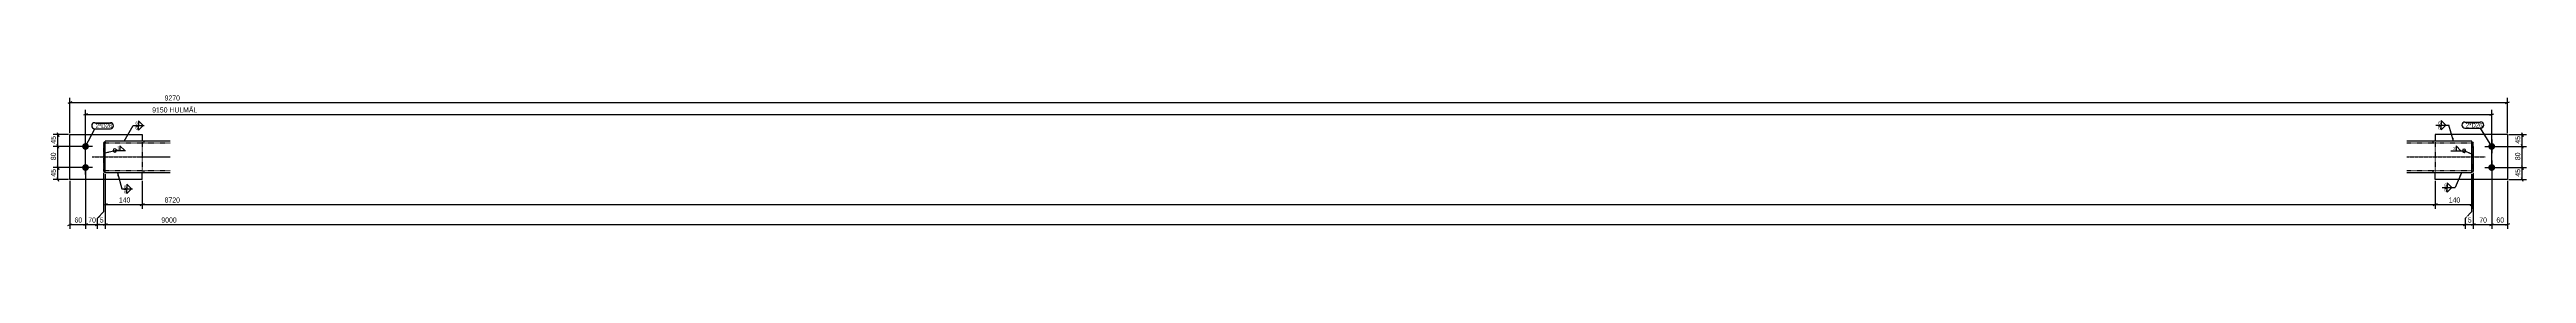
# Model space of a CAD drawing. Header units: millimetres. Extents: x 172 to 25210, y 12 to 522.
# Drawn here: x 15791 to 25210, y 12 to 522 of the extents above; entities that cross this region are included whole.
import ezdxf

# ---------------------------------------------------------------- set-up
doc = ezdxf.new("R2010")
doc.units = ezdxf.units.MM
doc.linetypes.add('DXK_LINE_DOT2', pattern=[3.9198, 1.9599, -1.9599])
doc.linetypes.add('DXK_LINE_DOT3', pattern=[5.9187, 2.979, -0.9799, 0.9799, -0.9799])
for name, color, linetype in [('MÅLSÆTNING', 7, 'Continuous'), ('STÅL', 7, 'Continuous'), ('TEKST', 7, 'Continuous')]:
    doc.layers.add(name, color=color, linetype=linetype)
doc.styles.add('Arial Narrow', font='ARIALN.TTF', dxfattribs={"height": 0.2})

msp = doc.modelspace()

# ---------------------------------------------------------------- hatches: boundary and pattern name
at = {"layer": 'STÅL', "linetype": 'Continuous'}
for points in [[(15927.5, 311.4, -1), (15927.5, 337.4, -1)], [(25077.5, 337.4, -1), (25077.5, 311.4, -1)], [(15927.5, 231.4, -1), (15927.5, 257.4, -1)], [(25077.5, 257.4, -1), (25077.5, 231.4, -1)]]:
    msp.add_hatch(color=96, dxfattribs=at).paths.add_polyline_path(points)
at = {"layer": 'TEKST', "linetype": 'Continuous'}
for points in [[(24992.4, 302.9), (25002.5, 295), (24989.8, 297.2)], [(24992.4, 302.9), (25002.5, 295), (24989.8, 297.2)], [(24954.5, 214.1), (24962.2, 224.4), (24960.2, 211.7)]]:
    msp.add_hatch(color=3, dxfattribs=at).paths.add_polyline_path(points)

# ---------------------------------------------------------------- linework, layer by layer
at = {"layer": 'MÅLSÆTNING', "color": 7, "linetype": 'Continuous'}
for p, q in [((15875, 493.7), (15860, 487.7)), ((15867.5, 374.4), (15867.5, 508.5)), ((25130, 487.7), (25145, 493.7)), ((15819.3, 376.9), (15825.3, 361.9)), ((15935, 448.4), (15920, 442.4)), ((15927.5, 249.4), (15927.5, 463.1)), ((15927.5, 445.4), (25077.5, 445.4)), ((25070, 442.4), (25085, 448.4)), ((25077.5, 249.4), (25077.5, 463.1)), ((25190.7, 376.9), (25196.7, 361.9)), ((15862.5, 369.4), (15804.6, 369.4)), ((15922.5, 324.4), (15804.6, 324.4)), ((15825.3, 316.9), (15819.3, 331.9)), ((15822.3, 324.4), (15822.3, 369.4)), ((25082.5, 324.4), (25209.7, 324.4)), ((25142.5, 369.4), (25209.7, 369.4)), ((25196.7, 316.9), (25190.7, 331.9)), ((25193.7, 324.4), (25193.7, 369.4)), ((15922.5, 244.4), (15804.6, 244.4)), ((15862.5, 199.4), (15804.6, 199.4)), ((15819.3, 251.9), (15825.3, 236.9)), ((15825.3, 191.9), (15819.3, 206.9)), ((15867.5, 194.4), (15867.5, 12)), ((15927.5, 239.4), (15927.5, 12)), ((15997.5, 78), (15997.5, 224.4)), ((16002.5, 219.4), (16002.5, 12)), ((16002.5, 219.4), (16002.5, 12)), ((16142.5, 194.4), (16142.5, 87.9)), ((16142.5, 194.4), (16142.5, 87.9)), ((24862.5, 194.4), (24862.5, 87.9)), ((24862.5, 194.4), (24862.5, 87.9)), ((25002.5, 78), (25002.5, 219.4)), ((25007.5, 224.4), (25007.5, 12)), ((25077.5, 239.4), (25077.5, 12)), ((25082.5, 244.4), (25209.7, 244.4)), ((25137.5, 194.4), (25137.5, 12)), ((25142.5, 199.4), (25209.7, 199.4)), ((25190.7, 251.9), (25196.7, 236.9)), ((25196.7, 191.9), (25190.7, 206.9)), ((16150, 106.9), (16135, 100.9)), ((16135, 100.9), (16150, 106.9)), ((24870, 106.9), (24855, 100.9)), ((15860, 25), (15875, 31)), ((15965, 25), (15980, 31)), ((15972.5, 53), (15997.5, 78)), ((15972.5, 12), (15972.5, 53)), ((15972.5, 28), (16002.5, 28)), ((16010, 31), (15995, 25)), ((16010, 31), (15995, 25)), ((16002.5, 28), (24977.5, 28)), ((24970, 25), (24985, 31)), ((24977.5, 53), (25002.5, 78)), ((24977.5, 12), (24977.5, 53)), ((24977.5, 12), (24977.5, 53)), ((25015, 31), (25000, 25)), ((25070, 25), (25085, 31)), ((25077.5, 28), (25137.5, 28)), ((25145, 31), (25130, 25))]:
    msp.add_line(p, q, dxfattribs=at)
at = {"layer": 'STÅL', "color": 2, "linetype": 'Continuous'}
for p, q in [((15867.5, 199.4), (15867.5, 369.4)), ((15867.5, 369.4), (16142.5, 369.4)), ((16002.5, 339.4), (15997.5, 339.4)), ((15997.5, 339.4), (15997.5, 238.7)), ((16249.9, 344.4), (16002.5, 344.4)), ((16002.5, 324.4), (16002.5, 344.4)), ((16002.5, 244.4), (16002.5, 324.4)), ((16142.5, 369.4), (16142.5, 344.4)), ((25002.5, 344.4), (24754.5, 344.4)), ((24862.5, 369.4), (24862.5, 344.4)), ((25137.5, 369.4), (24862.5, 369.4)), ((25002.5, 224.4), (25002.5, 344.4)), ((25007.5, 339.4), (25002.5, 339.4)), ((25007.5, 324.4), (25007.5, 339.4)), ((25007.5, 324.4), (25007.5, 229.4)), ((25137.5, 369.4), (25137.5, 199.4)), ((16142.5, 199.4), (15867.5, 199.4)), ((15997.5, 229.4), (15997.5, 238.7)), ((15997.5, 229.4), (16002.5, 229.4)), ((16002.5, 224.4), (16002.5, 244.4)), ((16249.9, 224.4), (16002.5, 224.4)), ((16142.5, 199.4), (16142.5, 224.4)), ((25002.5, 224.4), (24754.5, 224.4)), ((24862.5, 199.4), (24862.5, 224.4)), ((25137.5, 199.4), (24862.5, 199.4)), ((25007.5, 229.4), (25002.5, 229.4))]:
    msp.add_line(p, q, dxfattribs=at)
at = {"layer": 'STÅL', "color": 96, "linetype": 'Continuous'}
for p, q in [((15953.5, 324.4), (15901.5, 324.4)), ((15927.5, 298.4), (15927.5, 350.4)), ((25051.5, 324.4), (25103.5, 324.4)), ((25077.5, 350.4), (25077.5, 298.4)), ((15953.5, 244.4), (15901.5, 244.4)), ((15927.5, 218.4), (15927.5, 270.4)), ((25051.5, 244.4), (25103.5, 244.4)), ((25077.5, 270.4), (25077.5, 218.4))]:
    msp.add_line(p, q, dxfattribs=at)
at = {"layer": 'STÅL', "color": 7, "linetype": 'DXK_LINE_DOT3'}
for p, q in [((15952.5, 284.4), (16249.9, 284.4)), ((24754.5, 284.4), (25052.5, 284.4))]:
    msp.add_line(p, q, dxfattribs=at)
at = {"layer": 'STÅL', "color": 7, "linetype": 'DXK_LINE_DOT2'}
for p, q in [((16002.5, 339.4), (15997.5, 339.4)), ((15997.5, 238.7), (15997.5, 339.4)), ((16002.5, 344.4), (16002.5, 339.4)), ((16002.5, 229.4), (16002.5, 339.4)), ((16249.9, 336.4), (16002.5, 336.4)), ((16142.5, 344.4), (16142.5, 224.4)), ((16150.5, 336.4), (16150.5, 344.4)), ((25002.5, 336.4), (24754.5, 336.4)), ((24854.5, 336.4), (24854.5, 344.4)), ((24862.5, 344.4), (24862.5, 224.4)), ((25002.5, 339.4), (25002.5, 229.4)), ((25002.5, 339.4), (25007.5, 339.4)), ((25007.5, 339.4), (25007.5, 338.3)), ((25007.5, 324.4), (25007.5, 338.3)), ((25007.5, 324.4), (25007.5, 229.4)), ((15997.5, 238.7), (15997.5, 229.4)), ((16002.5, 229.4), (15997.5, 229.4)), ((16249.9, 232.4), (16002.5, 232.4)), ((16150.5, 224.4), (16150.5, 232.4)), ((25002.5, 232.4), (24754.5, 232.4)), ((24854.5, 224.4), (24854.5, 232.4)), ((25002.5, 229.4), (25007.5, 229.4))]:
    msp.add_line(p, q, dxfattribs=at)

# ---------------------------------------------------------------- next in the draw order: wipeouts: each hides what was drawn before it
at = {"color": 0}
for points, layer in [([(24828.2, 449.1), (24828.2, 477.1), (16176.9, 477.1), (16176.9, 449.1)], 'MÅLSÆTNING'), ([(15818.6, 363.1), (15790.6, 363.1), (15790.6, 330.7), (15818.6, 330.7)], 'MÅLSÆTNING'), ([(25189.9, 363.1), (25161.9, 363.1), (25161.9, 330.7), (25189.9, 330.7)], 'MÅLSÆTNING'), ([(15997.6, 31.7), (15997.6, 59.7), (15977.4, 59.7), (15977.4, 31.7)], 'MÅLSÆTNING'), ([(24768.2, 31.7), (24768.2, 59.7), (16211.8, 59.7), (16211.8, 31.7)], 'MÅLSÆTNING'), ([(25123.7, 31.7), (25123.7, 59.7), (25091.4, 59.7), (25091.4, 31.7)], 'MÅLSÆTNING'), ([(16019, 393.9), (16019, 411.4), (15965.7, 411.4), (15965.7, 393.9)], 'TEKST'), ([(16125.9, 405.6), (16125.9, 420.1), (16116.3, 420.1), (16116.3, 405.6)], 'TEKST'), ([(16055.9, 310.7), (16055.9, 325.2), (16046.3, 325.2), (16046.3, 310.7)], 'TEKST')]:
    msp.add_wipeout(points, dxfattribs=at).dxf.layer = layer

# ---------------------------------------------------------------- next in the draw order: hatches: boundary and pattern name
at = {"layer": 'TEKST', "linetype": 'Continuous'}
msp.add_hatch(color=3, dxfattribs=at).paths.add_polyline_path([(16015.4, 299.8), (16002.5, 299.6), (16013.8, 305.9)])
msp.add_hatch(color=3, dxfattribs=at).paths.add_polyline_path([(16015.4, 299.8), (16002.5, 299.6), (16013.8, 305.9)])

# ---------------------------------------------------------------- next in the draw order: linework, layer by layer
at = {"layer": 'MÅLSÆTNING', "color": 7, "linetype": 'Continuous'}
for p, q in [((15867.5, 490.7), (25137.5, 490.7)), ((25137.5, 374.4), (25137.5, 508.5)), ((15922.5, 324.4), (15804.6, 324.4)), ((15825.3, 316.9), (15819.3, 331.9)), ((15822.3, 244.4), (15822.3, 324.4)), ((25082.5, 324.4), (25209.7, 324.4)), ((25196.7, 316.9), (25190.7, 331.9)), ((25193.7, 244.4), (25193.7, 324.4)), ((15997.5, 78), (15997.5, 224.4)), ((25077.5, 239.4), (25077.5, 12)), ((16142.5, 103.9), (24862.5, 103.9)), ((15935, 31), (15920, 25)), ((15927.5, 28), (15972.5, 28)), ((15965, 25), (15980, 31)), ((15972.5, 53), (15997.5, 78)), ((15972.5, 12), (15972.5, 53)), ((25007.5, 28), (25077.5, 28)), ((25070, 25), (25085, 31))]:
    msp.add_line(p, q, dxfattribs=at)
at = {"layer": 'TEKST', "color": 3, "linetype": 'Continuous'}
for p, q in [((16146.3, 404.1), (16128.5, 422)), ((16128.5, 422), (16128.5, 404.1)), ((16128.5, 404.1), (16146.3, 404.1)), ((16002.5, 299.6), (16038.5, 309.2)), ((16002.5, 299.6), (16038.5, 309.2)), ((16038.5, 309.2), (16079.9, 309.2)), ((16076.3, 309.2), (16058.4, 327.1)), ((16058.4, 327.1), (16058.4, 309.2)), ((16058.4, 309.2), (16076.3, 309.2))]:
    msp.add_line(p, q, dxfattribs=at)
for start, end in [(90, 270), (270, 90)]:
    msp.add_arc((16038.5, 309.2), 6.25, start, end, dxfattribs=at)

# ---------------------------------------------------------------- next in the draw order: texts
at = {"layer": 'MÅLSÆTNING', "color": 3, "style": 'Arial Narrow'}
for s, height, p in [('9150 HULMÅL', 19.089, (16180.9, 453.1)), ('5', 19.1, (15981.4, 35.8)), ('9000', 19.09, (16215.8, 35.8)), ('60', 19.09, (25095.4, 35.8))]:
    msp.add_text(s, height=height, dxfattribs=at).set_placement(p)
for p in [(15814.6, 334.7), (25185.9, 334.7)]:
    msp.add_text('45', height=19.09, rotation=90.00021, dxfattribs=at).set_placement(p)
at = {"layer": 'TEKST', "color": 3, "style": 'Arial Narrow'}
msp.add_text('3', height=11.9, dxfattribs=at).set_placement((16047.3, 311.7))

# ---------------------------------------------------------------- next in the draw order: wipeouts: each hides what was drawn before it
at = {"color": 0}
for points in [[(16019, 393.9), (16019, 411.4), (15965.7, 411.4), (15965.7, 393.9)], [(24882.4, 406.5), (24882.4, 421), (24872.8, 421), (24872.8, 406.5)]]:
    msp.add_wipeout(points, dxfattribs=at).dxf.layer = 'TEKST'

# ---------------------------------------------------------------- next in the draw order: linework, layer by layer
at = {"layer": 'TEKST', "color": 7, "linetype": 'Continuous'}
for p, q in [((15927.5, 324.4), (15962.7, 390.9)), ((15962.7, 414.4), (16022, 414.4)), ((15962.7, 390.9), (16022, 390.9))]:
    msp.add_line(p, q, dxfattribs=at)
at = {"layer": 'TEKST', "color": 3, "linetype": 'Continuous'}
for p, q in [((24902.8, 405), (24885, 422.8)), ((24885, 422.8), (24885, 405)), ((24885, 405), (24902.8, 405))]:
    msp.add_line(p, q, dxfattribs=at)
at = {"layer": 'TEKST', "color": 7, "linetype": 'Continuous'}
for centre, start, end in [((15962.7, 402.6), 90, 270), ((16022, 402.6), 270, 90)]:
    msp.add_arc(centre, 11.7, start, end, dxfattribs=at)

# ---------------------------------------------------------------- next in the draw order: texts
at = {"layer": 'TEKST', "color": 3, "style": 'Arial Narrow'}
msp.add_text('2*D26', height=16.7, dxfattribs=at).set_placement((15965.7, 393.9))

# ---------------------------------------------------------------- next in the draw order: wipeouts: each hides what was drawn before it
at = {"color": 0}
for points in [[(24780.7, 494.5), (24780.7, 522.5), (16224.3, 522.5), (16224.3, 494.5)], [(15818.6, 300.6), (15790.6, 300.6), (15790.6, 268.2), (15818.6, 268.2)], [(25189.9, 300.6), (25161.9, 300.6), (25161.9, 268.2), (25189.9, 268.2)], [(24780.7, 107.7), (24780.7, 135.7), (16224.3, 135.7), (16224.3, 107.7)], [(15966.2, 31.7), (15966.2, 59.7), (15933.9, 59.7), (15933.9, 31.7)], [(25058.7, 31.7), (25058.7, 59.7), (25026.4, 59.7), (25026.4, 31.7)]]:
    msp.add_wipeout(points, dxfattribs=at).dxf.layer = 'MÅLSÆTNING'
at = {"color": 0, "linetype": 'Continuous'}
msp.add_wipeout([(16125.9, 386.9), (16125.9, 401.4), (16116.3, 401.4), (16116.3, 386.9)], dxfattribs=at).dxf.layer = 'TEKST'

# ---------------------------------------------------------------- next in the draw order: hatches: boundary and pattern name
at = {"layer": 'TEKST', "linetype": 'Continuous'}
msp.add_hatch(color=3, dxfattribs=at).paths.add_polyline_path([(16083.4, 353.7), (16074.5, 344.4), (16078, 356.8)])

# ---------------------------------------------------------------- next in the draw order: linework, layer by layer
at = {"layer": 'MÅLSÆTNING', "color": 7, "linetype": 'Continuous'}
for p, q in [((15922.5, 244.4), (15804.6, 244.4)), ((15819.3, 251.9), (15825.3, 236.9)), ((15822.3, 199.4), (15822.3, 244.4)), ((15927.5, 239.4), (15927.5, 12)), ((16002.5, 219.4), (16002.5, 87.9)), ((25002.5, 78), (25002.5, 219.4)), ((25007.5, 224.4), (25007.5, 12)), ((25082.5, 244.4), (25209.7, 244.4)), ((25190.7, 251.9), (25196.7, 236.9)), ((25193.7, 199.4), (25193.7, 244.4)), ((16010, 106.9), (15995, 100.9)), ((16002.5, 103.9), (16142.5, 103.9)), ((15867.5, 28), (15927.5, 28)), ((15935, 31), (15920, 25)), ((24970, 25), (24985, 31)), ((24977.5, 53), (25002.5, 78)), ((24977.5, 28), (25007.5, 28)), ((25015, 31), (25000, 25))]:
    msp.add_line(p, q, dxfattribs=at)
at = {"layer": 'TEKST', "color": 3, "linetype": 'Continuous'}
for p, q in [((16074.5, 344.4), (16108.5, 404.1)), ((16108.5, 404.1), (16149.9, 404.1)), ((16128.5, 404.1), (16146.3, 404.1)), ((16146.3, 404.1), (16128.5, 386.3)), ((16128.5, 386.3), (16128.5, 404.1))]:
    msp.add_line(p, q, dxfattribs=at)

# ---------------------------------------------------------------- next in the draw order: texts
at = {"layer": 'MÅLSÆTNING', "color": 3, "style": 'Arial Narrow'}
for s, p in [('9270', (16228.3, 498.5)), ('8720', (16228.3, 111.7)), ('70', (15937.9, 35.8)), ('70', (25030.4, 35.8))]:
    msp.add_text(s, height=19.09, dxfattribs=at).set_placement(p)
for p in [(15814.6, 272.2), (25185.9, 272.2)]:
    msp.add_text('80', height=19.09, rotation=90.00021, dxfattribs=at).set_placement(p)
at = {"layer": 'TEKST', "color": 3, "style": 'Arial Narrow'}
msp.add_text('6', height=11.9, dxfattribs=at).set_placement((16117.3, 406.6))
at = {"layer": 'TEKST', "color": 3, "linetype": 'Continuous', "style": 'Arial Narrow'}
msp.add_text('6', height=11.9, dxfattribs=at).set_placement((16117.3, 387.9))

# ---------------------------------------------------------------- next in the draw order: wipeouts: each hides what was drawn before it
at = {"color": 0, "linetype": 'Continuous'}
msp.add_wipeout([(24882.4, 387.7), (24882.4, 402.2), (24872.8, 402.2), (24872.8, 387.7)], dxfattribs=at).dxf.layer = 'TEKST'

# ---------------------------------------------------------------- next in the draw order: hatches: boundary and pattern name
at = {"layer": 'TEKST', "linetype": 'Continuous'}
msp.add_hatch(color=3, dxfattribs=at).paths.add_polyline_path([(24932.3, 357.3), (24932.8, 344.4), (24926.3, 355.5)])

# ---------------------------------------------------------------- next in the draw order: linework, layer by layer
at = {"layer": 'TEKST', "color": 3, "linetype": 'Continuous'}
for p, q in [((24865, 405), (24915.1, 405)), ((24885, 405), (24902.8, 405)), ((24902.8, 405), (24885, 387.1)), ((24885, 387.1), (24885, 405)), ((24932.8, 344.4), (24915.1, 405))]:
    msp.add_line(p, q, dxfattribs=at)

# ---------------------------------------------------------------- next in the draw order: texts
at = {"layer": 'TEKST', "color": 3, "style": 'Arial Narrow'}
msp.add_text('6', height=11.9, dxfattribs=at).set_placement((24873.8, 407.5))
at = {"layer": 'TEKST', "color": 3, "linetype": 'Continuous', "style": 'Arial Narrow'}
msp.add_text('6', height=11.9, dxfattribs=at).set_placement((24873.8, 388.7))

# ---------------------------------------------------------------- next in the draw order: wipeouts: each hides what was drawn before it
at = {"color": 0}
for points in [[(15818.6, 238.1), (15790.6, 238.1), (15790.6, 205.7), (15818.6, 205.7)], [(25189.9, 238.1), (25161.9, 238.1), (25161.9, 205.7), (25189.9, 205.7)], [(16094.8, 107.7), (16094.8, 135.7), (16050.3, 135.7), (16050.3, 107.7)], [(15913.7, 31.7), (15913.7, 59.7), (15881.4, 59.7), (15881.4, 31.7)], [(25002.6, 31.7), (25002.6, 59.7), (24982.4, 59.7), (24982.4, 31.7)]]:
    msp.add_wipeout(points, dxfattribs=at).dxf.layer = 'MÅLSÆTNING'

# ---------------------------------------------------------------- next in the draw order: linework, layer by layer
at = {"layer": 'MÅLSÆTNING', "color": 7, "linetype": 'Continuous'}
for p, q in [((25002.5, 219.4), (25002.5, 87.9)), ((24862.5, 103.9), (25002.5, 103.9)), ((24995, 100.9), (25010, 106.9))]:
    msp.add_line(p, q, dxfattribs=at)

# ---------------------------------------------------------------- next in the draw order: texts
at = {"layer": 'MÅLSÆTNING', "color": 3, "style": 'Arial Narrow'}
for p in [(15814.6, 209.7), (25185.9, 209.7)]:
    msp.add_text('45', height=19.09, rotation=90.00021, dxfattribs=at).set_placement(p)
for s, height, p in [('140', 19.09, (16054.3, 111.7)), ('60', 19.09, (15885.4, 35.8)), ('5', 19.1, (24986.4, 35.8))]:
    msp.add_text(s, height=height, dxfattribs=at).set_placement(p)

# ---------------------------------------------------------------- next in the draw order: wipeouts: each hides what was drawn before it
at = {"color": 0}
for points in [[(25032.2, 396.4), (25032.2, 413.9), (24978.9, 413.9), (24978.9, 396.4)], [(24939.7, 309.7), (24939.7, 324.2), (24930.1, 324.2), (24930.1, 309.7)]]:
    msp.add_wipeout(points, dxfattribs=at).dxf.layer = 'TEKST'

# ---------------------------------------------------------------- next in the draw order: linework, layer by layer
at = {"layer": 'TEKST', "color": 3, "linetype": 'Continuous'}
for p, q in [((24922.4, 308.2), (24972.5, 308.2)), ((24960.2, 308.2), (24942.3, 326.1)), ((24942.3, 326.1), (24942.3, 308.2)), ((24942.3, 308.2), (24960.2, 308.2)), ((25002.5, 295), (24972.5, 308.2)), ((25002.5, 295), (24972.5, 308.2))]:
    msp.add_line(p, q, dxfattribs=at)
for start, end in [(90, 270), (270, 90)]:
    msp.add_arc((24972.5, 308.2), 6.25, start, end, dxfattribs=at)

# ---------------------------------------------------------------- next in the draw order: texts
at = {"layer": 'TEKST', "color": 3, "style": 'Arial Narrow'}
msp.add_text('3', height=11.9, dxfattribs=at).set_placement((24931.1, 310.7))

# ---------------------------------------------------------------- next in the draw order: wipeouts: each hides what was drawn before it
at = {"color": 0}
for points, layer in [([(24954.8, 107.7), (24954.8, 135.7), (24910.3, 135.7), (24910.3, 107.7)], 'MÅLSÆTNING'), ([(25032.2, 396.4), (25032.2, 413.9), (24978.9, 413.9), (24978.9, 396.4)], 'TEKST'), ([(16082.4, 164.6), (16082.4, 179.1), (16072.8, 179.1), (16072.8, 164.6)], 'TEKST')]:
    msp.add_wipeout(points, dxfattribs=at).dxf.layer = layer

# ---------------------------------------------------------------- next in the draw order: hatches: boundary and pattern name
at = {"layer": 'TEKST', "linetype": 'Continuous'}
msp.add_hatch(color=3, dxfattribs=at).paths.add_polyline_path([(16048.7, 211.5), (16048.4, 224.4), (16054.7, 213.2)])

# ---------------------------------------------------------------- next in the draw order: linework, layer by layer
at = {"layer": 'MÅLSÆTNING', "color": 7, "linetype": 'Continuous'}
msp.add_line((24855, 100.9), (24870, 106.9), dxfattribs=at)
at = {"layer": 'TEKST', "color": 7, "linetype": 'Continuous'}
for p, q in [((24975.9, 416.9), (25035.2, 416.9)), ((24975.9, 393.4), (25035.2, 393.4)), ((25077.5, 324.4), (25035.2, 393.4))]:
    msp.add_line(p, q, dxfattribs=at)
at = {"layer": 'TEKST', "color": 3, "linetype": 'Continuous'}
for p, q in [((16102.8, 163.1), (16085, 181)), ((16085, 181), (16085, 163.1)), ((16085, 163.1), (16102.8, 163.1))]:
    msp.add_line(p, q, dxfattribs=at)
at = {"layer": 'TEKST', "color": 7, "linetype": 'Continuous'}
for centre, radius, start, end in [((24975.9, 405.2), 11.7, 90, 270), ((25035.2, 405.2), 11.8, 270, 90)]:
    msp.add_arc(centre, radius, start, end, dxfattribs=at)

# ---------------------------------------------------------------- next in the draw order: texts
at = {"layer": 'MÅLSÆTNING', "color": 3, "style": 'Arial Narrow'}
msp.add_text('140', height=19.09, dxfattribs=at).set_placement((24914.3, 111.7))
at = {"layer": 'TEKST', "color": 3, "style": 'Arial Narrow'}
msp.add_text('2*D26', height=16.7, dxfattribs=at).set_placement((24978.9, 396.4))

# ---------------------------------------------------------------- next in the draw order: wipeouts: each hides what was drawn before it
at = {"color": 0, "linetype": 'Continuous'}
msp.add_wipeout([(16082.4, 145.9), (16082.4, 160.4), (16072.8, 160.4), (16072.8, 145.9)], dxfattribs=at).dxf.layer = 'TEKST'
at = {"color": 0}
msp.add_wipeout([(24906, 170.1), (24906, 184.6), (24896.4, 184.6), (24896.4, 170.1)], dxfattribs=at).dxf.layer = 'TEKST'

# ---------------------------------------------------------------- next in the draw order: linework, layer by layer
at = {"layer": 'TEKST', "color": 3, "linetype": 'Continuous'}
for p, q in [((16048.4, 224.4), (16065, 163.1)), ((16065, 163.1), (16106.4, 163.1)), ((16085, 163.1), (16102.8, 163.1)), ((16102.8, 163.1), (16085, 145.3)), ((16085, 145.3), (16085, 163.1)), ((24926.5, 168.6), (24908.6, 186.5)), ((24908.6, 186.5), (24908.6, 168.6)), ((24908.6, 168.6), (24926.5, 168.6))]:
    msp.add_line(p, q, dxfattribs=at)

# ---------------------------------------------------------------- next in the draw order: texts
at = {"layer": 'TEKST', "color": 3, "style": 'Arial Narrow'}
msp.add_text('6', height=11.9, dxfattribs=at).set_placement((16073.8, 165.6))
at = {"layer": 'TEKST', "color": 3, "linetype": 'Continuous', "style": 'Arial Narrow'}
msp.add_text('6', height=11.9, dxfattribs=at).set_placement((16073.8, 146.9))

# ---------------------------------------------------------------- next in the draw order: wipeouts: each hides what was drawn before it
at = {"color": 0, "linetype": 'Continuous'}
msp.add_wipeout([(24906, 151.4), (24906, 165.9), (24896.4, 165.9), (24896.4, 151.4)], dxfattribs=at).dxf.layer = 'TEKST'

# ---------------------------------------------------------------- next in the draw order: linework, layer by layer
at = {"layer": 'TEKST', "color": 3, "linetype": 'Continuous'}
for p, q in [((24962.2, 224.4), (24938.8, 168.6)), ((24888.7, 168.6), (24938.8, 168.6)), ((24908.6, 168.6), (24926.5, 168.6)), ((24926.5, 168.6), (24908.6, 150.8)), ((24908.6, 150.8), (24908.6, 168.6))]:
    msp.add_line(p, q, dxfattribs=at)

# ---------------------------------------------------------------- next in the draw order: texts
at = {"layer": 'TEKST', "color": 3, "style": 'Arial Narrow'}
msp.add_text('6', height=11.9, dxfattribs=at).set_placement((24897.4, 171.1))
at = {"layer": 'TEKST', "color": 3, "linetype": 'Continuous', "style": 'Arial Narrow'}
msp.add_text('6', height=11.9, dxfattribs=at).set_placement((24897.4, 152.4))

doc.saveas('drawing.dxf')
